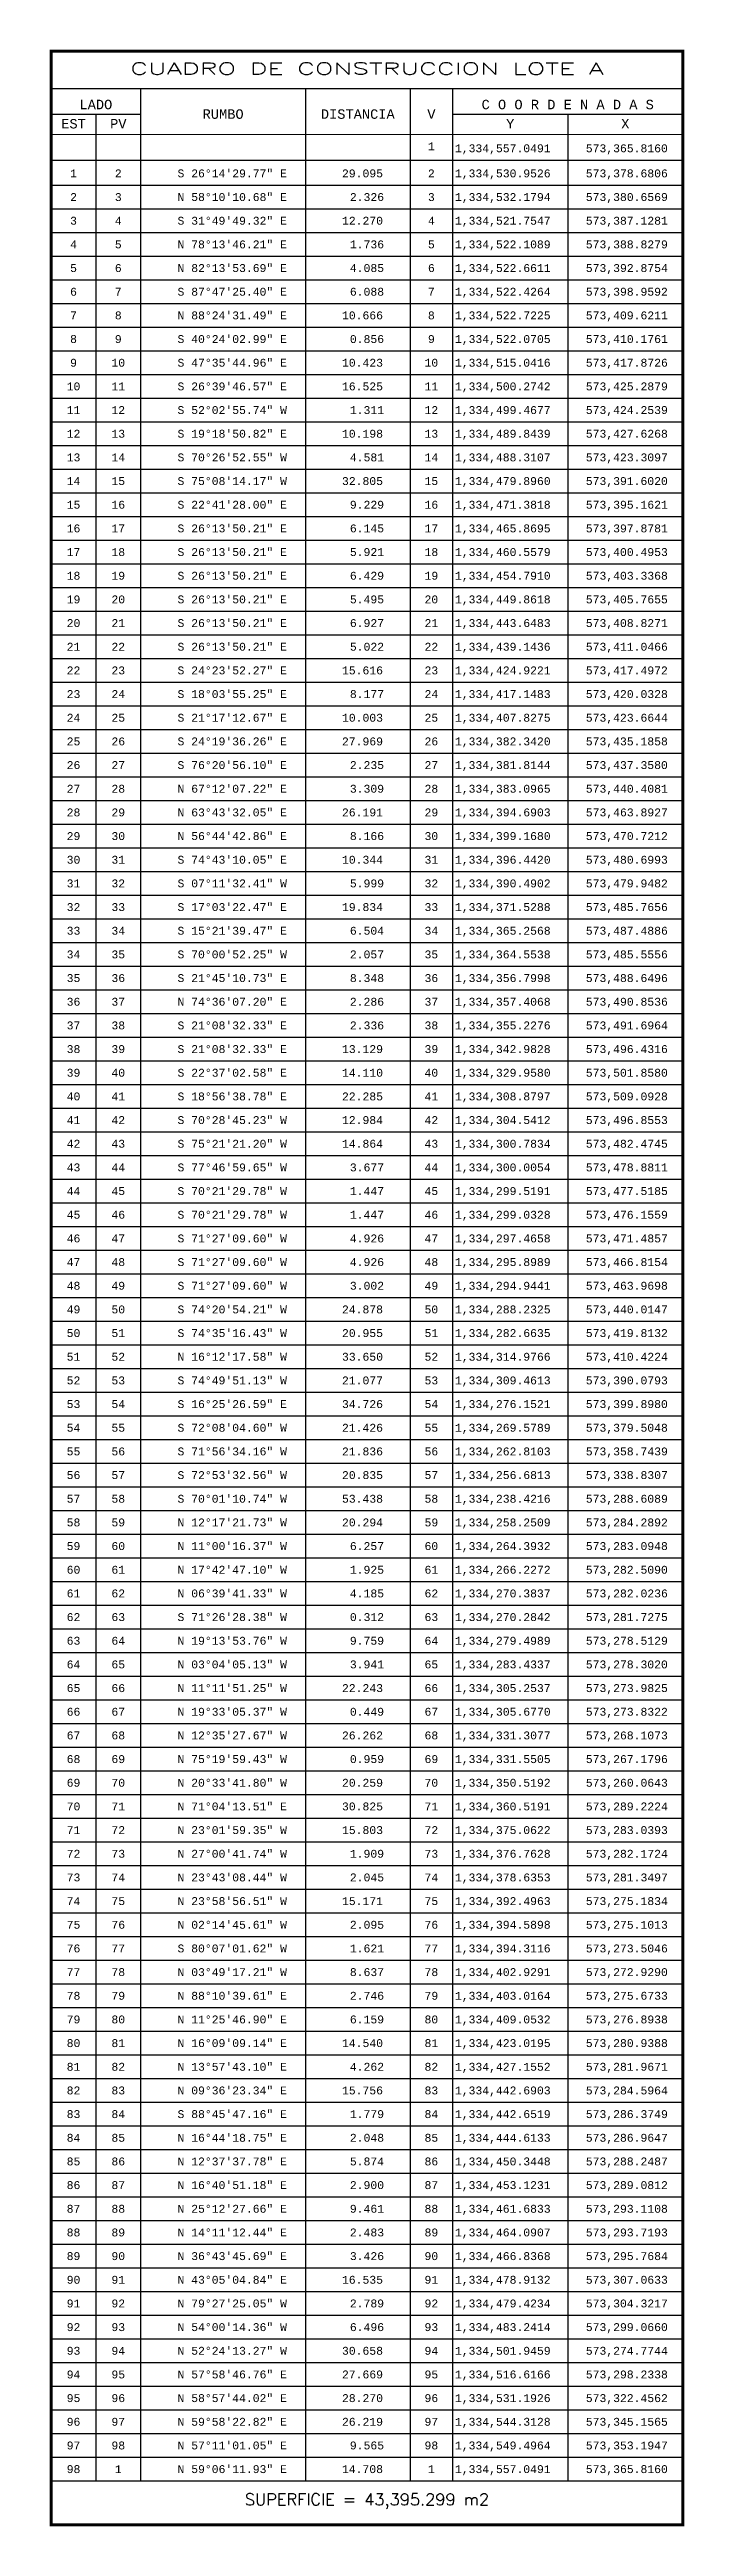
# Model space of a CAD drawing. Header units: millimetres. Extents: x -3245 to 2970, y 1153 to 3965.
# Drawn here: x 1537 to 1738, y 2274 to 3059 of the extents above; entities that cross this region are included whole.
import ezdxf
from ezdxf.enums import TextEntityAlignment as Align

# ---------------------------------------------------------------- set-up
doc = ezdxf.new("R2010")
doc.units = ezdxf.units.MM
for name, color, linetype in [('CVL_CUADCON', 1, 'Continuous'), ('CVL_CUADCON_LIN', 8, 'Continuous'), ('CVL_CUADCON_TIT', 1, 'Continuous'), ('CVL_CUADCON_TX', 2, 'Continuous')]:
    doc.layers.add(name, color=color, linetype=linetype)
doc.styles.add('HUECA1', font='HUECA1.shx')
doc.styles.add('MONOTXT4', font='MONOTXT4.shx')

msp = doc.modelspace()

# ---------------------------------------------------------------- texts
at = {"layer": 'CVL_CUADCON_TIT', "color": 1, "style": 'HUECA1', "width": 1.347471}
msp.add_text('CUADRO DE CONSTRUCCION LOTE A', height=3.75, dxfattribs=at).set_placement((1562.867, 3051.0658), (1712.7995, 3051.0658), align=Align.FIT)
at = {"layer": 'CVL_CUADCON_TIT', "color": 1, "style": 'MONOTXT4'}
for s, p in [('LADO', (1552.017, 3040.0708)), ('C O O R D E N A D A S', (1701.367, 3040.0708)), ('EST', (1544.942, 3033.9808)), ('PV', (1559.117, 3033.9808)), ('Y', (1683.167, 3033.9808)), ('X', (1719.592, 3033.9808))]:
    msp.add_text(s, height=3, dxfattribs=at).set_placement(p, align=Align.CENTER)
at = {"layer": 'CVL_CUADCON_TIT', "color": 1}
for s, height, style, p in [('RUMBO', 3, 'MONOTXT4', (1592.292, 3038.5408)), ('DISTANCIA', 3, 'MONOTXT4', (1634.917, 3038.5408)), ('V', 3, 'MONOTXT4', (1658.217, 3038.5408)), ('SUPERFICIE = 43,395.299 m2', 3.75, 'HUECA1', (1637.8332, 2282.0733))]:
    msp.add_text(s, height=height, dxfattribs=dict(at, style=style)).set_placement(p, align=Align.MIDDLE)
at = {"layer": 'CVL_CUADCON_TX', "color": 2, "style": 'MONOTXT4'}
for s, p in [('1', (1658.207, 3027.0608)), ('1', (1544.942, 3018.4908)), ('2', (1559.1032, 3018.4908)), ('2', (1658.207, 3018.4908)), ('2', (1544.942, 3010.9908)), ('3', (1559.1032, 3010.9908)), ('3', (1658.207, 3010.9908)), ('4', (1544.942, 2995.9908)), ('3', (1544.942, 3003.4908)), ('4', (1559.1032, 3003.4908)), ('5', (1559.1032, 2995.9908)), ('4', (1658.207, 3003.4908)), ('5', (1658.207, 2995.9908)), ('5', (1544.942, 2988.4908)), ('6', (1559.1032, 2988.4908)), ('6', (1658.207, 2988.4908)), ('6', (1544.942, 2980.9908)), ('7', (1559.1032, 2980.9908)), ('7', (1658.207, 2980.9908)), ('7', (1544.942, 2973.4908)), ('8', (1559.1032, 2973.4908)), ('8', (1658.207, 2973.4908)), ('8', (1544.942, 2965.9908)), ('9', (1559.1032, 2965.9908)), ('9', (1658.207, 2965.9908)), ('9', (1544.942, 2958.4908)), ('10', (1559.1032, 2958.4908)), ('10', (1658.207, 2958.4908)), ('10', (1544.942, 2950.9908)), ('11', (1559.1032, 2950.9908)), ('11', (1658.207, 2950.9908)), ('11', (1544.942, 2943.4908)), ('12', (1559.1032, 2943.4908)), ('12', (1658.207, 2943.4908)), ('12', (1544.942, 2935.9908)), ('13', (1559.1032, 2935.9908)), ('13', (1658.207, 2935.9908)), ('13', (1544.942, 2928.4908)), ('14', (1559.1032, 2928.4908)), ('14', (1658.207, 2928.4908)), ('14', (1544.942, 2920.9908)), ('15', (1559.1032, 2920.9908)), ('15', (1658.207, 2920.9908)), ('15', (1544.942, 2913.4908)), ('16', (1559.1032, 2913.4908)), ('16', (1658.207, 2913.4908)), ('16', (1544.942, 2905.9908)), ('17', (1559.1032, 2905.9908)), ('17', (1658.207, 2905.9908)), ('17', (1544.942, 2898.4908)), ('18', (1559.1032, 2898.4908)), ('18', (1658.207, 2898.4908)), ('18', (1544.942, 2890.9908)), ('19', (1559.1032, 2890.9908)), ('19', (1658.207, 2890.9908)), ('19', (1544.942, 2883.4908)), ('20', (1559.1032, 2883.4908)), ('20', (1658.207, 2883.4908)), ('20', (1544.942, 2875.9908)), ('21', (1559.1032, 2875.9908)), ('21', (1658.207, 2875.9908)), ('21', (1544.942, 2868.4908)), ('22', (1559.1032, 2868.4908)), ('22', (1658.207, 2868.4908)), ('22', (1544.942, 2860.9908)), ('23', (1559.1032, 2860.9908)), ('23', (1658.207, 2860.9908)), ('23', (1544.942, 2853.4908)), ('24', (1559.1032, 2853.4908)), ('24', (1658.207, 2853.4908)), ('24', (1544.942, 2845.9908)), ('25', (1559.1032, 2845.9908)), ('25', (1658.207, 2845.9908)), ('25', (1544.942, 2838.4908)), ('26', (1559.1032, 2838.4908)), ('26', (1658.207, 2838.4908)), ('26', (1544.942, 2830.9908)), ('27', (1544.942, 2823.4908)), ('27', (1559.1032, 2830.9908)), ('28', (1559.1032, 2823.4908)), ('27', (1658.207, 2830.9908)), ('28', (1658.207, 2823.4908)), ('28', (1544.942, 2815.9908)), ('29', (1559.1032, 2815.9908)), ('29', (1658.207, 2815.9908)), ('29', (1544.942, 2808.4908)), ('30', (1559.1032, 2808.4908)), ('30', (1658.207, 2808.4908)), ('30', (1544.942, 2800.9908)), ('31', (1559.1032, 2800.9908)), ('31', (1658.207, 2800.9908)), ('31', (1544.942, 2793.4908)), ('32', (1559.1032, 2793.4908)), ('32', (1658.207, 2793.4908)), ('32', (1544.942, 2785.9908)), ('33', (1559.1032, 2785.9908)), ('33', (1658.207, 2785.9908)), ('33', (1544.942, 2778.4908)), ('34', (1559.1032, 2778.4908)), ('34', (1658.207, 2778.4908)), ('34', (1544.942, 2770.9908)), ('35', (1559.1032, 2770.9908)), ('35', (1658.207, 2770.9908)), ('35', (1544.942, 2763.4908)), ('36', (1559.1032, 2763.4908)), ('36', (1658.207, 2763.4908)), ('36', (1544.942, 2755.9908)), ('37', (1559.1032, 2755.9908)), ('37', (1658.207, 2755.9908)), ('37', (1544.942, 2748.4908)), ('38', (1559.1032, 2748.4908)), ('38', (1658.207, 2748.4908)), ('38', (1544.942, 2740.9908)), ('39', (1559.1032, 2740.9908)), ('39', (1658.207, 2740.9908)), ('39', (1544.942, 2733.4908)), ('40', (1559.1032, 2733.4908)), ('40', (1658.207, 2733.4908)), ('40', (1544.942, 2725.9908)), ('41', (1559.1032, 2725.9908)), ('41', (1658.207, 2725.9908)), ('41', (1544.942, 2718.4908)), ('42', (1559.1032, 2718.4908)), ('42', (1658.207, 2718.4908)), ('42', (1544.942, 2710.9908)), ('43', (1559.1032, 2710.9908)), ('43', (1658.207, 2710.9908)), ('43', (1544.942, 2703.4908)), ('44', (1559.1032, 2703.4908)), ('44', (1658.207, 2703.4908)), ('44', (1544.942, 2695.9908)), ('45', (1559.1032, 2695.9908)), ('45', (1658.207, 2695.9908)), ('45', (1544.942, 2688.4908)), ('46', (1559.1032, 2688.4908)), ('46', (1658.207, 2688.4908)), ('46', (1544.942, 2680.9908)), ('47', (1559.1032, 2680.9908)), ('47', (1658.207, 2680.9908)), ('47', (1544.942, 2673.4908)), ('48', (1559.1032, 2673.4908)), ('48', (1658.207, 2673.4908)), ('48', (1544.942, 2665.9908)), ('49', (1544.942, 2658.4908)), ('49', (1559.1032, 2665.9908)), ('50', (1559.1032, 2658.4908)), ('49', (1658.207, 2665.9908)), ('50', (1658.207, 2658.4908)), ('50', (1544.942, 2650.9908)), ('51', (1559.1032, 2650.9908)), ('51', (1658.207, 2650.9908)), ('51', (1544.942, 2643.4908)), ('52', (1559.1032, 2643.4908)), ('52', (1658.207, 2643.4908)), ('52', (1544.942, 2635.9908)), ('53', (1559.1032, 2635.9908)), ('53', (1658.207, 2635.9908)), ('53', (1544.942, 2628.4908)), ('54', (1559.1032, 2628.4908)), ('54', (1658.207, 2628.4908)), ('54', (1544.942, 2620.9908)), ('55', (1559.1032, 2620.9908)), ('55', (1658.207, 2620.9908)), ('55', (1544.942, 2613.4908)), ('56', (1559.1032, 2613.4908)), ('56', (1658.207, 2613.4908)), ('56', (1544.942, 2605.9908)), ('57', (1559.1032, 2605.9908)), ('57', (1658.207, 2605.9908)), ('57', (1544.942, 2598.4908)), ('58', (1559.1032, 2598.4908)), ('58', (1658.207, 2598.4908)), ('58', (1544.942, 2590.9908)), ('59', (1559.1032, 2590.9908)), ('59', (1658.207, 2590.9908)), ('59', (1544.942, 2583.4908)), ('60', (1559.1032, 2583.4908)), ('60', (1658.207, 2583.4908)), ('60', (1544.942, 2575.9908)), ('61', (1559.1032, 2575.9908)), ('61', (1658.207, 2575.9908)), ('61', (1544.942, 2568.4908)), ('62', (1559.1032, 2568.4908)), ('62', (1658.207, 2568.4908)), ('62', (1544.942, 2560.9908)), ('63', (1559.1032, 2560.9908)), ('63', (1658.207, 2560.9908)), ('63', (1544.942, 2553.4908)), ('64', (1559.1032, 2553.4908)), ('64', (1658.207, 2553.4908)), ('64', (1544.942, 2545.9908)), ('65', (1559.1032, 2545.9908)), ('65', (1658.207, 2545.9908)), ('65', (1544.942, 2538.4908)), ('66', (1559.1032, 2538.4908)), ('66', (1658.207, 2538.4908)), ('66', (1544.942, 2530.9908)), ('67', (1559.1032, 2530.9908)), ('67', (1658.207, 2530.9908)), ('67', (1544.942, 2523.4908)), ('68', (1559.1032, 2523.4908)), ('68', (1658.207, 2523.4908)), ('68', (1544.942, 2515.9908)), ('69', (1559.1032, 2515.9908)), ('69', (1658.207, 2515.9908)), ('69', (1544.942, 2508.4908)), ('70', (1559.1032, 2508.4908)), ('70', (1658.207, 2508.4908)), ('70', (1544.942, 2500.9908)), ('71', (1559.1032, 2500.9908)), ('71', (1658.207, 2500.9908)), ('71', (1544.942, 2493.4908)), ('72', (1544.942, 2485.9908)), ('72', (1559.1032, 2493.4908)), ('73', (1559.1032, 2485.9908)), ('72', (1658.207, 2493.4908)), ('73', (1658.207, 2485.9908)), ('73', (1544.942, 2478.4908)), ('74', (1559.1032, 2478.4908)), ('74', (1658.207, 2478.4908)), ('74', (1544.942, 2470.9908)), ('75', (1559.1032, 2470.9908)), ('75', (1658.207, 2470.9908)), ('75', (1544.942, 2463.4908)), ('76', (1559.1032, 2463.4908)), ('76', (1658.207, 2463.4908)), ('76', (1544.942, 2455.9908)), ('77', (1559.1032, 2455.9908)), ('77', (1658.207, 2455.9908)), ('77', (1544.942, 2448.4908)), ('78', (1559.1032, 2448.4908)), ('78', (1658.207, 2448.4908)), ('78', (1544.942, 2440.9908)), ('79', (1559.1032, 2440.9908)), ('79', (1658.207, 2440.9908)), ('79', (1544.942, 2433.4908)), ('80', (1559.1032, 2433.4908)), ('80', (1658.207, 2433.4908)), ('80', (1544.942, 2425.9908)), ('81', (1559.1032, 2425.9908)), ('81', (1658.207, 2425.9908)), ('81', (1544.942, 2418.4908)), ('82', (1559.1032, 2418.4908)), ('82', (1658.207, 2418.4908)), ('82', (1544.942, 2410.9908)), ('83', (1559.1032, 2410.9908)), ('83', (1658.207, 2410.9908)), ('83', (1544.942, 2403.4908)), ('84', (1559.1032, 2403.4908)), ('84', (1658.207, 2403.4908)), ('84', (1544.942, 2395.9908)), ('85', (1559.1032, 2395.9908)), ('85', (1658.207, 2395.9908)), ('85', (1544.942, 2388.4908)), ('86', (1559.1032, 2388.4908)), ('86', (1658.207, 2388.4908)), ('86', (1544.942, 2380.9908)), ('87', (1559.1032, 2380.9908)), ('87', (1658.207, 2380.9908)), ('87', (1544.942, 2373.4908)), ('88', (1559.1032, 2373.4908)), ('88', (1658.207, 2373.4908)), ('88', (1544.942, 2365.9908)), ('89', (1559.1032, 2365.9908)), ('89', (1658.207, 2365.9908)), ('89', (1544.942, 2358.4908)), ('90', (1559.1032, 2358.4908)), ('90', (1658.207, 2358.4908)), ('90', (1544.942, 2350.9908)), ('91', (1559.1032, 2350.9908)), ('91', (1658.207, 2350.9908)), ('91', (1544.942, 2343.4908)), ('92', (1559.1032, 2343.4908)), ('92', (1658.207, 2343.4908)), ('92', (1544.942, 2335.9908)), ('93', (1559.1032, 2335.9908)), ('93', (1658.207, 2335.9908)), ('93', (1544.942, 2328.4908)), ('94', (1544.942, 2320.9908)), ('94', (1559.1032, 2328.4908)), ('95', (1559.1032, 2320.9908)), ('94', (1658.207, 2328.4908)), ('95', (1658.207, 2320.9908)), ('95', (1544.942, 2313.4908)), ('96', (1559.1032, 2313.4908)), ('96', (1658.207, 2313.4908)), ('96', (1544.942, 2305.9908)), ('97', (1559.1032, 2305.9908)), ('97', (1658.207, 2305.9908)), ('97', (1544.942, 2298.4908)), ('98', (1559.1032, 2298.4908)), ('98', (1658.207, 2298.4908)), ('98', (1544.942, 2290.9908)), ('1', (1559.1032, 2290.9908)), ('1', (1658.207, 2290.9908))]:
    msp.add_text(s, height=2.5, dxfattribs=at).set_placement(p, align=Align.CENTER)
for s, p in [('1,334,557.0491', (1665.667, 3026.4358)), ('573,365.8160', (1707.092, 3026.4358)), ('S 26%%d14\'29.77" E', (1577.867, 3018.4908)), ('29.095', (1629.917, 3018.4908)), ('1,334,530.9526', (1665.667, 3018.4908)), ('573,378.6806', (1707.092, 3018.4908)), ('S 31%%d49\'49.32" E', (1577.867, 3003.4908)), ('N 58%%d10\'10.68" E', (1577.867, 3010.9908)), ('2.326', (1632.417, 3010.9908)), ('1,334,532.1794', (1665.667, 3010.9908)), ('573,380.6569', (1707.092, 3010.9908)), ('N 78%%d13\'46.21" E', (1577.867, 2995.9908)), ('12.270', (1629.917, 3003.4908)), ('1.736', (1632.417, 2995.9908)), ('1,334,521.7547', (1665.667, 3003.4908)), ('1,334,522.1089', (1665.667, 2995.9908)), ('573,387.1281', (1707.092, 3003.4908)), ('573,388.8279', (1707.092, 2995.9908)), ('N 82%%d13\'53.69" E', (1577.867, 2988.4908)), ('4.085', (1632.417, 2988.4908)), ('1,334,522.6611', (1665.667, 2988.4908)), ('573,392.8754', (1707.092, 2988.4908)), ('S 87%%d47\'25.40" E', (1577.867, 2980.9908)), ('6.088', (1632.417, 2980.9908)), ('1,334,522.4264', (1665.667, 2980.9908)), ('573,398.9592', (1707.092, 2980.9908)), ('N 88%%d24\'31.49" E', (1577.867, 2973.4908)), ('10.666', (1629.917, 2973.4908)), ('1,334,522.7225', (1665.667, 2973.4908)), ('573,409.6211', (1707.092, 2973.4908)), ('S 40%%d24\'02.99" E', (1577.867, 2965.9908)), ('0.856', (1632.417, 2965.9908)), ('1,334,522.0705', (1665.667, 2965.9908)), ('573,410.1761', (1707.092, 2965.9908)), ('S 47%%d35\'44.96" E', (1577.867, 2958.4908)), ('10.423', (1629.917, 2958.4908)), ('1,334,515.0416', (1665.667, 2958.4908)), ('573,417.8726', (1707.092, 2958.4908)), ('S 26%%d39\'46.57" E', (1577.867, 2950.9908)), ('16.525', (1629.917, 2950.9908)), ('1,334,500.2742', (1665.667, 2950.9908)), ('573,425.2879', (1707.092, 2950.9908)), ('S 52%%d02\'55.74" W', (1577.867, 2943.4908)), ('1.311', (1632.417, 2943.4908)), ('1,334,499.4677', (1665.667, 2943.4908)), ('573,424.2539', (1707.092, 2943.4908)), ('S 19%%d18\'50.82" E', (1577.867, 2935.9908)), ('10.198', (1629.917, 2935.9908)), ('1,334,489.8439', (1665.667, 2935.9908)), ('573,427.6268', (1707.092, 2935.9908)), ('S 70%%d26\'52.55" W', (1577.867, 2928.4908)), ('4.581', (1632.417, 2928.4908)), ('1,334,488.3107', (1665.667, 2928.4908)), ('573,423.3097', (1707.092, 2928.4908)), ('S 75%%d08\'14.17" W', (1577.867, 2920.9908)), ('32.805', (1629.917, 2920.9908)), ('1,334,479.8960', (1665.667, 2920.9908)), ('573,391.6020', (1707.092, 2920.9908)), ('S 22%%d41\'28.00" E', (1577.867, 2913.4908)), ('9.229', (1632.417, 2913.4908)), ('1,334,471.3818', (1665.667, 2913.4908)), ('573,395.1621', (1707.092, 2913.4908)), ('S 26%%d13\'50.21" E', (1577.867, 2905.9908)), ('6.145', (1632.417, 2905.9908)), ('1,334,465.8695', (1665.667, 2905.9908)), ('573,397.8781', (1707.092, 2905.9908)), ('S 26%%d13\'50.21" E', (1577.867, 2898.4908)), ('5.921', (1632.417, 2898.4908)), ('1,334,460.5579', (1665.667, 2898.4908)), ('573,400.4953', (1707.092, 2898.4908)), ('S 26%%d13\'50.21" E', (1577.867, 2890.9908)), ('6.429', (1632.417, 2890.9908)), ('1,334,454.7910', (1665.667, 2890.9908)), ('573,403.3368', (1707.092, 2890.9908)), ('S 26%%d13\'50.21" E', (1577.867, 2883.4908)), ('5.495', (1632.417, 2883.4908)), ('1,334,449.8618', (1665.667, 2883.4908)), ('573,405.7655', (1707.092, 2883.4908)), ('S 26%%d13\'50.21" E', (1577.867, 2875.9908)), ('6.927', (1632.417, 2875.9908)), ('1,334,443.6483', (1665.667, 2875.9908)), ('573,408.8271', (1707.092, 2875.9908)), ('S 26%%d13\'50.21" E', (1577.867, 2868.4908)), ('5.022', (1632.417, 2868.4908)), ('1,334,439.1436', (1665.667, 2868.4908)), ('573,411.0466', (1707.092, 2868.4908)), ('S 24%%d23\'52.27" E', (1577.867, 2860.9908)), ('15.616', (1629.917, 2860.9908)), ('1,334,424.9221', (1665.667, 2860.9908)), ('573,417.4972', (1707.092, 2860.9908)), ('S 18%%d03\'55.25" E', (1577.867, 2853.4908)), ('8.177', (1632.417, 2853.4908)), ('1,334,417.1483', (1665.667, 2853.4908)), ('573,420.0328', (1707.092, 2853.4908)), ('S 21%%d17\'12.67" E', (1577.867, 2845.9908)), ('10.003', (1629.917, 2845.9908)), ('1,334,407.8275', (1665.667, 2845.9908)), ('573,423.6644', (1707.092, 2845.9908)), ('S 24%%d19\'36.26" E', (1577.867, 2838.4908)), ('S 76%%d20\'56.10" E', (1577.867, 2830.9908)), ('27.969', (1629.917, 2838.4908)), ('1,334,382.3420', (1665.667, 2838.4908)), ('573,435.1858', (1707.092, 2838.4908)), ('N 67%%d12\'07.22" E', (1577.867, 2823.4908)), ('3.309', (1632.417, 2823.4908)), ('2.235', (1632.417, 2830.9908)), ('1,334,381.8144', (1665.667, 2830.9908)), ('1,334,383.0965', (1665.667, 2823.4908)), ('573,437.3580', (1707.092, 2830.9908)), ('573,440.4081', (1707.092, 2823.4908)), ('N 63%%d43\'32.05" E', (1577.867, 2815.9908)), ('26.191', (1629.917, 2815.9908)), ('1,334,394.6903', (1665.667, 2815.9908)), ('573,463.8927', (1707.092, 2815.9908)), ('N 56%%d44\'42.86" E', (1577.867, 2808.4908)), ('8.166', (1632.417, 2808.4908)), ('1,334,399.1680', (1665.667, 2808.4908)), ('573,470.7212', (1707.092, 2808.4908)), ('S 74%%d43\'10.05" E', (1577.867, 2800.9908)), ('10.344', (1629.917, 2800.9908)), ('1,334,396.4420', (1665.667, 2800.9908)), ('573,480.6993', (1707.092, 2800.9908)), ('S 07%%d11\'32.41" W', (1577.867, 2793.4908)), ('5.999', (1632.417, 2793.4908)), ('1,334,390.4902', (1665.667, 2793.4908)), ('573,479.9482', (1707.092, 2793.4908)), ('S 17%%d03\'22.47" E', (1577.867, 2785.9908)), ('19.834', (1629.917, 2785.9908)), ('1,334,371.5288', (1665.667, 2785.9908)), ('573,485.7656', (1707.092, 2785.9908)), ('S 15%%d21\'39.47" E', (1577.867, 2778.4908)), ('6.504', (1632.417, 2778.4908)), ('1,334,365.2568', (1665.667, 2778.4908)), ('573,487.4886', (1707.092, 2778.4908)), ('S 70%%d00\'52.25" W', (1577.867, 2770.9908)), ('2.057', (1632.417, 2770.9908)), ('1,334,364.5538', (1665.667, 2770.9908)), ('573,485.5556', (1707.092, 2770.9908)), ('S 21%%d45\'10.73" E', (1577.867, 2763.4908)), ('8.348', (1632.417, 2763.4908)), ('1,334,356.7998', (1665.667, 2763.4908)), ('573,488.6496', (1707.092, 2763.4908)), ('N 74%%d36\'07.20" E', (1577.867, 2755.9908)), ('2.286', (1632.417, 2755.9908)), ('1,334,357.4068', (1665.667, 2755.9908)), ('573,490.8536', (1707.092, 2755.9908)), ('S 21%%d08\'32.33" E', (1577.867, 2748.4908)), ('2.336', (1632.417, 2748.4908)), ('1,334,355.2276', (1665.667, 2748.4908)), ('573,491.6964', (1707.092, 2748.4908)), ('S 21%%d08\'32.33" E', (1577.867, 2740.9908)), ('13.129', (1629.917, 2740.9908)), ('1,334,342.9828', (1665.667, 2740.9908)), ('573,496.4316', (1707.092, 2740.9908)), ('S 22%%d37\'02.58" E', (1577.867, 2733.4908)), ('14.110', (1629.917, 2733.4908)), ('1,334,329.9580', (1665.667, 2733.4908)), ('573,501.8580', (1707.092, 2733.4908)), ('S 18%%d56\'38.78" E', (1577.867, 2725.9908)), ('22.285', (1629.917, 2725.9908)), ('1,334,308.8797', (1665.667, 2725.9908)), ('573,509.0928', (1707.092, 2725.9908)), ('S 70%%d28\'45.23" W', (1577.867, 2718.4908)), ('12.984', (1629.917, 2718.4908)), ('1,334,304.5412', (1665.667, 2718.4908)), ('573,496.8553', (1707.092, 2718.4908)), ('S 75%%d21\'21.20" W', (1577.867, 2710.9908)), ('14.864', (1629.917, 2710.9908)), ('1,334,300.7834', (1665.667, 2710.9908)), ('573,482.4745', (1707.092, 2710.9908)), ('S 77%%d46\'59.65" W', (1577.867, 2703.4908)), ('3.677', (1632.417, 2703.4908)), ('1,334,300.0054', (1665.667, 2703.4908)), ('573,478.8811', (1707.092, 2703.4908)), ('S 70%%d21\'29.78" W', (1577.867, 2695.9908)), ('1.447', (1632.417, 2695.9908)), ('1,334,299.5191', (1665.667, 2695.9908)), ('573,477.5185', (1707.092, 2695.9908)), ('S 70%%d21\'29.78" W', (1577.867, 2688.4908)), ('1.447', (1632.417, 2688.4908)), ('1,334,299.0328', (1665.667, 2688.4908)), ('573,476.1559', (1707.092, 2688.4908)), ('S 71%%d27\'09.60" W', (1577.867, 2680.9908)), ('4.926', (1632.417, 2680.9908)), ('1,334,297.4658', (1665.667, 2680.9908)), ('573,471.4857', (1707.092, 2680.9908)), ('S 71%%d27\'09.60" W', (1577.867, 2673.4908)), ('S 71%%d27\'09.60" W', (1577.867, 2665.9908)), ('4.926', (1632.417, 2673.4908)), ('1,334,295.8989', (1665.667, 2673.4908)), ('573,466.8154', (1707.092, 2673.4908)), ('S 74%%d20\'54.21" W', (1577.867, 2658.4908)), ('24.878', (1629.917, 2658.4908)), ('3.002', (1632.417, 2665.9908)), ('1,334,294.9441', (1665.667, 2665.9908)), ('1,334,288.2325', (1665.667, 2658.4908)), ('573,463.9698', (1707.092, 2665.9908)), ('573,440.0147', (1707.092, 2658.4908)), ('S 74%%d35\'16.43" W', (1577.867, 2650.9908)), ('20.955', (1629.917, 2650.9908)), ('1,334,282.6635', (1665.667, 2650.9908)), ('573,419.8132', (1707.092, 2650.9908)), ('N 16%%d12\'17.58" W', (1577.867, 2643.4908)), ('33.650', (1629.917, 2643.4908)), ('1,334,314.9766', (1665.667, 2643.4908)), ('573,410.4224', (1707.092, 2643.4908)), ('S 74%%d49\'51.13" W', (1577.867, 2635.9908)), ('21.077', (1629.917, 2635.9908)), ('1,334,309.4613', (1665.667, 2635.9908)), ('573,390.0793', (1707.092, 2635.9908)), ('S 16%%d25\'26.59" E', (1577.867, 2628.4908)), ('34.726', (1629.917, 2628.4908)), ('1,334,276.1521', (1665.667, 2628.4908)), ('573,399.8980', (1707.092, 2628.4908)), ('S 72%%d08\'04.60" W', (1577.867, 2620.9908)), ('21.426', (1629.917, 2620.9908)), ('1,334,269.5789', (1665.667, 2620.9908)), ('573,379.5048', (1707.092, 2620.9908)), ('S 71%%d56\'34.16" W', (1577.867, 2613.4908)), ('21.836', (1629.917, 2613.4908)), ('1,334,262.8103', (1665.667, 2613.4908)), ('573,358.7439', (1707.092, 2613.4908)), ('S 72%%d53\'32.56" W', (1577.867, 2605.9908)), ('20.835', (1629.917, 2605.9908)), ('1,334,256.6813', (1665.667, 2605.9908)), ('573,338.8307', (1707.092, 2605.9908)), ('S 70%%d01\'10.74" W', (1577.867, 2598.4908)), ('53.438', (1629.917, 2598.4908)), ('1,334,238.4216', (1665.667, 2598.4908)), ('573,288.6089', (1707.092, 2598.4908)), ('N 12%%d17\'21.73" W', (1577.867, 2590.9908)), ('20.294', (1629.917, 2590.9908)), ('1,334,258.2509', (1665.667, 2590.9908)), ('573,284.2892', (1707.092, 2590.9908)), ('N 11%%d00\'16.37" W', (1577.867, 2583.4908)), ('6.257', (1632.417, 2583.4908)), ('1,334,264.3932', (1665.667, 2583.4908)), ('573,283.0948', (1707.092, 2583.4908)), ('N 17%%d42\'47.10" W', (1577.867, 2575.9908)), ('1.925', (1632.417, 2575.9908)), ('1,334,266.2272', (1665.667, 2575.9908)), ('573,282.5090', (1707.092, 2575.9908)), ('N 06%%d39\'41.33" W', (1577.867, 2568.4908)), ('4.185', (1632.417, 2568.4908)), ('1,334,270.3837', (1665.667, 2568.4908)), ('573,282.0236', (1707.092, 2568.4908)), ('S 71%%d26\'28.38" W', (1577.867, 2560.9908)), ('0.312', (1632.417, 2560.9908)), ('1,334,270.2842', (1665.667, 2560.9908)), ('573,281.7275', (1707.092, 2560.9908)), ('N 19%%d13\'53.76" W', (1577.867, 2553.4908)), ('9.759', (1632.417, 2553.4908)), ('1,334,279.4989', (1665.667, 2553.4908)), ('573,278.5129', (1707.092, 2553.4908)), ('N 03%%d04\'05.13" W', (1577.867, 2545.9908)), ('3.941', (1632.417, 2545.9908)), ('1,334,283.4337', (1665.667, 2545.9908)), ('573,278.3020', (1707.092, 2545.9908)), ('N 11%%d11\'51.25" W', (1577.867, 2538.4908)), ('22.243', (1629.917, 2538.4908)), ('1,334,305.2537', (1665.667, 2538.4908)), ('573,273.9825', (1707.092, 2538.4908)), ('N 19%%d33\'05.37" W', (1577.867, 2530.9908)), ('0.449', (1632.417, 2530.9908)), ('1,334,305.6770', (1665.667, 2530.9908)), ('573,273.8322', (1707.092, 2530.9908)), ('N 12%%d35\'27.67" W', (1577.867, 2523.4908)), ('26.262', (1629.917, 2523.4908)), ('1,334,331.3077', (1665.667, 2523.4908)), ('573,268.1073', (1707.092, 2523.4908)), ('N 75%%d19\'59.43" W', (1577.867, 2515.9908)), ('0.959', (1632.417, 2515.9908)), ('1,334,331.5505', (1665.667, 2515.9908)), ('573,267.1796', (1707.092, 2515.9908)), ('N 20%%d33\'41.80" W', (1577.867, 2508.4908)), ('20.259', (1629.917, 2508.4908)), ('1,334,350.5192', (1665.667, 2508.4908)), ('573,260.0643', (1707.092, 2508.4908)), ('N 71%%d04\'13.51" E', (1577.867, 2500.9908)), ('N 23%%d01\'59.35" W', (1577.867, 2493.4908)), ('30.825', (1629.917, 2500.9908)), ('1,334,360.5191', (1665.667, 2500.9908)), ('573,289.2224', (1707.092, 2500.9908)), ('N 27%%d00\'41.74" W', (1577.867, 2485.9908)), ('15.803', (1629.917, 2493.4908)), ('1.909', (1632.417, 2485.9908)), ('1,334,375.0622', (1665.667, 2493.4908)), ('1,334,376.7628', (1665.667, 2485.9908)), ('573,283.0393', (1707.092, 2493.4908)), ('573,282.1724', (1707.092, 2485.9908)), ('N 23%%d43\'08.44" W', (1577.867, 2478.4908)), ('2.045', (1632.417, 2478.4908)), ('1,334,378.6353', (1665.667, 2478.4908)), ('573,281.3497', (1707.092, 2478.4908)), ('N 23%%d58\'56.51" W', (1577.867, 2470.9908)), ('15.171', (1629.917, 2470.9908)), ('1,334,392.4963', (1665.667, 2470.9908)), ('573,275.1834', (1707.092, 2470.9908)), ('N 02%%d14\'45.61" W', (1577.867, 2463.4908)), ('2.095', (1632.417, 2463.4908)), ('1,334,394.5898', (1665.667, 2463.4908)), ('573,275.1013', (1707.092, 2463.4908)), ('S 80%%d07\'01.62" W', (1577.867, 2455.9908)), ('1.621', (1632.417, 2455.9908)), ('1,334,394.3116', (1665.667, 2455.9908)), ('573,273.5046', (1707.092, 2455.9908)), ('N 03%%d49\'17.21" W', (1577.867, 2448.4908)), ('8.637', (1632.417, 2448.4908)), ('1,334,402.9291', (1665.667, 2448.4908)), ('573,272.9290', (1707.092, 2448.4908)), ('N 88%%d10\'39.61" E', (1577.867, 2440.9908)), ('2.746', (1632.417, 2440.9908)), ('1,334,403.0164', (1665.667, 2440.9908)), ('573,275.6733', (1707.092, 2440.9908)), ('N 11%%d25\'46.90" E', (1577.867, 2433.4908)), ('6.159', (1632.417, 2433.4908)), ('1,334,409.0532', (1665.667, 2433.4908)), ('573,276.8938', (1707.092, 2433.4908)), ('N 16%%d09\'09.14" E', (1577.867, 2425.9908)), ('14.540', (1629.917, 2425.9908)), ('1,334,423.0195', (1665.667, 2425.9908)), ('573,280.9388', (1707.092, 2425.9908)), ('N 13%%d57\'43.10" E', (1577.867, 2418.4908)), ('4.262', (1632.417, 2418.4908)), ('1,334,427.1552', (1665.667, 2418.4908)), ('573,281.9671', (1707.092, 2418.4908)), ('N 09%%d36\'23.34" E', (1577.867, 2410.9908)), ('15.756', (1629.917, 2410.9908)), ('1,334,442.6903', (1665.667, 2410.9908)), ('573,284.5964', (1707.092, 2410.9908)), ('S 88%%d45\'47.16" E', (1577.867, 2403.4908)), ('1.779', (1632.417, 2403.4908)), ('1,334,442.6519', (1665.667, 2403.4908)), ('573,286.3749', (1707.092, 2403.4908)), ('N 16%%d44\'18.75" E', (1577.867, 2395.9908)), ('2.048', (1632.417, 2395.9908)), ('1,334,444.6133', (1665.667, 2395.9908)), ('573,286.9647', (1707.092, 2395.9908)), ('N 12%%d37\'37.78" E', (1577.867, 2388.4908)), ('5.874', (1632.417, 2388.4908)), ('1,334,450.3448', (1665.667, 2388.4908)), ('573,288.2487', (1707.092, 2388.4908)), ('N 16%%d40\'51.18" E', (1577.867, 2380.9908)), ('2.900', (1632.417, 2380.9908)), ('1,334,453.1231', (1665.667, 2380.9908)), ('573,289.0812', (1707.092, 2380.9908)), ('N 25%%d12\'27.66" E', (1577.867, 2373.4908)), ('9.461', (1632.417, 2373.4908)), ('1,334,461.6833', (1665.667, 2373.4908)), ('573,293.1108', (1707.092, 2373.4908)), ('N 14%%d11\'12.44" E', (1577.867, 2365.9908)), ('2.483', (1632.417, 2365.9908)), ('1,334,464.0907', (1665.667, 2365.9908)), ('573,293.7193', (1707.092, 2365.9908)), ('N 36%%d43\'45.69" E', (1577.867, 2358.4908)), ('3.426', (1632.417, 2358.4908)), ('1,334,466.8368', (1665.667, 2358.4908)), ('573,295.7684', (1707.092, 2358.4908)), ('N 43%%d05\'04.84" E', (1577.867, 2350.9908)), ('16.535', (1629.917, 2350.9908)), ('1,334,478.9132', (1665.667, 2350.9908)), ('573,307.0633', (1707.092, 2350.9908)), ('N 79%%d27\'25.05" W', (1577.867, 2343.4908)), ('2.789', (1632.417, 2343.4908)), ('1,334,479.4234', (1665.667, 2343.4908)), ('573,304.3217', (1707.092, 2343.4908)), ('N 54%%d00\'14.36" W', (1577.867, 2335.9908)), ('N 52%%d24\'13.27" W', (1577.867, 2328.4908)), ('6.496', (1632.417, 2335.9908)), ('1,334,483.2414', (1665.667, 2335.9908)), ('573,299.0660', (1707.092, 2335.9908)), ('N 57%%d58\'46.76" E', (1577.867, 2320.9908)), ('30.658', (1629.917, 2328.4908)), ('27.669', (1629.917, 2320.9908)), ('1,334,501.9459', (1665.667, 2328.4908)), ('1,334,516.6166', (1665.667, 2320.9908)), ('573,274.7744', (1707.092, 2328.4908)), ('573,298.2338', (1707.092, 2320.9908)), ('N 58%%d57\'44.02" E', (1577.867, 2313.4908)), ('28.270', (1629.917, 2313.4908)), ('1,334,531.1926', (1665.667, 2313.4908)), ('573,322.4562', (1707.092, 2313.4908)), ('N 59%%d58\'22.82" E', (1577.867, 2305.9908)), ('26.219', (1629.917, 2305.9908)), ('1,334,544.3128', (1665.667, 2305.9908)), ('573,345.1565', (1707.092, 2305.9908)), ('N 57%%d11\'01.05" E', (1577.867, 2298.4908)), ('9.565', (1632.417, 2298.4908)), ('1,334,549.4964', (1665.667, 2298.4908)), ('573,353.1947', (1707.092, 2298.4908)), ('N 59%%d06\'11.93" E', (1577.867, 2290.9908)), ('14.708', (1629.917, 2290.9908)), ('1,334,557.0491', (1665.667, 2290.9908)), ('573,365.8160', (1707.092, 2290.9908))]:
    msp.add_text(s, height=2.5, dxfattribs=at).set_placement(p)

# ---------------------------------------------------------------- linework, layer by layer
at = {"layer": 'CVL_CUADCON', "color": 1, "linetype": 'Continuous', "const_width": 1, "flags": 128}
msp.add_lwpolyline([(1537.867, 3058.4908), (1737.7995, 3058.4908), (1737.7995, 2274.5733), (1537.867, 2274.5733)], close=True, dxfattribs=at)
at = {"layer": 'CVL_CUADCON', "color": 1, "linetype": 'Continuous', "const_width": 0.375, "flags": 128}
for points in [[(1537.867, 3046.6183), (1737.7995, 3046.6183)], [(1537.867, 3032.0733), (1737.7995, 3032.0733)], [(1537.867, 2288.4908), (1737.7995, 2288.4908)]]:
    msp.add_lwpolyline(points, dxfattribs=at)
at = {"layer": 'CVL_CUADCON_LIN', "color": 8, "linetype": 'Continuous'}
for p, q in [((1566.1895, 3046.6183), (1566.1895, 2288.4908)), ((1618.367, 3046.6183), (1618.367, 2288.4908)), ((1651.4745, 3046.6183), (1651.4745, 2288.4908)), ((1664.9395, 3046.6183), (1664.9395, 2288.4908)), ((1537.867, 3038.5483), (1566.1895, 3038.5483)), ((1552.017, 3038.5483), (1552.017, 2288.4908)), ((1664.9395, 3038.5483), (1737.7995, 3038.5483)), ((1701.3695, 3038.5483), (1701.3695, 2288.4908)), ((1537.867, 3023.9358), (1737.7995, 3023.9358)), ((1537.867, 3015.9908), (1737.7995, 3015.9908)), ((1537.867, 3008.4908), (1737.7995, 3008.4908)), ((1537.867, 3000.9908), (1737.7995, 3000.9908)), ((1537.867, 2993.4908), (1737.7995, 2993.4908)), ((1537.867, 2985.9908), (1737.7995, 2985.9908)), ((1537.867, 2978.4908), (1737.7995, 2978.4908)), ((1537.867, 2970.9908), (1737.7995, 2970.9908)), ((1537.867, 2963.4908), (1737.7995, 2963.4908)), ((1537.867, 2955.9908), (1737.7995, 2955.9908)), ((1537.867, 2948.4908), (1737.7995, 2948.4908)), ((1537.867, 2940.9908), (1737.7995, 2940.9908)), ((1537.867, 2933.4908), (1737.7995, 2933.4908)), ((1537.867, 2925.9908), (1737.7995, 2925.9908)), ((1537.867, 2918.4908), (1737.7995, 2918.4908)), ((1537.867, 2910.9908), (1737.7995, 2910.9908)), ((1537.867, 2903.4908), (1737.7995, 2903.4908)), ((1537.867, 2895.9908), (1737.7995, 2895.9908)), ((1537.867, 2888.4908), (1737.7995, 2888.4908)), ((1537.867, 2880.9908), (1737.7995, 2880.9908)), ((1537.867, 2873.4908), (1737.7995, 2873.4908)), ((1537.867, 2865.9908), (1737.7995, 2865.9908)), ((1537.867, 2858.4908), (1737.7995, 2858.4908)), ((1537.867, 2850.9908), (1737.7995, 2850.9908)), ((1537.867, 2843.4908), (1737.7995, 2843.4908)), ((1537.867, 2835.9908), (1737.7995, 2835.9908)), ((1537.867, 2828.4908), (1737.7995, 2828.4908)), ((1537.867, 2820.9908), (1737.7995, 2820.9908)), ((1537.867, 2813.4908), (1737.7995, 2813.4908)), ((1537.867, 2805.9908), (1737.7995, 2805.9908)), ((1537.867, 2798.4908), (1737.7995, 2798.4908)), ((1537.867, 2790.9908), (1737.7995, 2790.9908)), ((1537.867, 2783.4908), (1737.7995, 2783.4908)), ((1537.867, 2775.9908), (1737.7995, 2775.9908)), ((1537.867, 2768.4908), (1737.7995, 2768.4908)), ((1537.867, 2760.9908), (1737.7995, 2760.9908)), ((1537.867, 2753.4908), (1737.7995, 2753.4908)), ((1537.867, 2745.9908), (1737.7995, 2745.9908)), ((1537.867, 2738.4908), (1737.7995, 2738.4908)), ((1537.867, 2730.9908), (1737.7995, 2730.9908)), ((1537.867, 2723.4908), (1737.7995, 2723.4908)), ((1537.867, 2715.9908), (1737.7995, 2715.9908)), ((1537.867, 2708.4908), (1737.7995, 2708.4908)), ((1537.867, 2700.9908), (1737.7995, 2700.9908)), ((1537.867, 2693.4908), (1737.7995, 2693.4908)), ((1537.867, 2685.9908), (1737.7995, 2685.9908)), ((1537.867, 2678.4908), (1737.7995, 2678.4908)), ((1537.867, 2670.9908), (1737.7995, 2670.9908)), ((1537.867, 2663.4908), (1737.7995, 2663.4908)), ((1537.867, 2655.9908), (1737.7995, 2655.9908)), ((1537.867, 2648.4908), (1737.7995, 2648.4908)), ((1537.867, 2640.9908), (1737.7995, 2640.9908)), ((1537.867, 2633.4908), (1737.7995, 2633.4908)), ((1537.867, 2625.9908), (1737.7995, 2625.9908)), ((1537.867, 2618.4908), (1737.7995, 2618.4908)), ((1537.867, 2610.9908), (1737.7995, 2610.9908)), ((1537.867, 2603.4908), (1737.7995, 2603.4908)), ((1537.867, 2595.9908), (1737.7995, 2595.9908)), ((1537.867, 2588.4908), (1737.7995, 2588.4908)), ((1537.867, 2580.9908), (1737.7995, 2580.9908)), ((1537.867, 2573.4908), (1737.7995, 2573.4908)), ((1537.867, 2565.9908), (1737.7995, 2565.9908)), ((1537.867, 2558.4908), (1737.7995, 2558.4908)), ((1537.867, 2550.9908), (1737.7995, 2550.9908)), ((1537.867, 2543.4908), (1737.7995, 2543.4908)), ((1537.867, 2535.9908), (1737.7995, 2535.9908)), ((1537.867, 2528.4908), (1737.7995, 2528.4908)), ((1537.867, 2520.9908), (1737.7995, 2520.9908)), ((1537.867, 2513.4908), (1737.7995, 2513.4908)), ((1537.867, 2505.9908), (1737.7995, 2505.9908)), ((1537.867, 2498.4908), (1737.7995, 2498.4908)), ((1537.867, 2490.9908), (1737.7995, 2490.9908)), ((1537.867, 2483.4908), (1737.7995, 2483.4908)), ((1537.867, 2475.9908), (1737.7995, 2475.9908)), ((1537.867, 2468.4908), (1737.7995, 2468.4908)), ((1537.867, 2460.9908), (1737.7995, 2460.9908)), ((1537.867, 2453.4908), (1737.7995, 2453.4908)), ((1537.867, 2445.9908), (1737.7995, 2445.9908)), ((1537.867, 2438.4908), (1737.7995, 2438.4908)), ((1537.867, 2430.9908), (1737.7995, 2430.9908)), ((1537.867, 2423.4908), (1737.7995, 2423.4908)), ((1537.867, 2415.9908), (1737.7995, 2415.9908)), ((1537.867, 2408.4908), (1737.7995, 2408.4908)), ((1537.867, 2400.9908), (1737.7995, 2400.9908)), ((1537.867, 2393.4908), (1737.7995, 2393.4908)), ((1537.867, 2385.9908), (1737.7995, 2385.9908)), ((1537.867, 2378.4908), (1737.7995, 2378.4908)), ((1537.867, 2370.9908), (1737.7995, 2370.9908)), ((1537.867, 2363.4908), (1737.7995, 2363.4908)), ((1537.867, 2355.9908), (1737.7995, 2355.9908)), ((1537.867, 2348.4908), (1737.7995, 2348.4908)), ((1537.867, 2340.9908), (1737.7995, 2340.9908)), ((1537.867, 2333.4908), (1737.7995, 2333.4908)), ((1537.867, 2325.9908), (1737.7995, 2325.9908)), ((1537.867, 2318.4908), (1737.7995, 2318.4908)), ((1537.867, 2310.9908), (1737.7995, 2310.9908)), ((1537.867, 2303.4908), (1737.7995, 2303.4908)), ((1537.867, 2295.9908), (1737.7995, 2295.9908)), ((1537.867, 2288.4908), (1737.7995, 2288.4908))]:
    msp.add_line(p, q, dxfattribs=at)

msp.set_redraw_order([(e.dxf.handle, doc.entitydb.next_handle()) for e in msp.query("TEXT MTEXT ATTDEF DIMENSION ARC_DIMENSION")])  # texts and dimensions are drawn at this point

doc.saveas('drawing.dxf')
